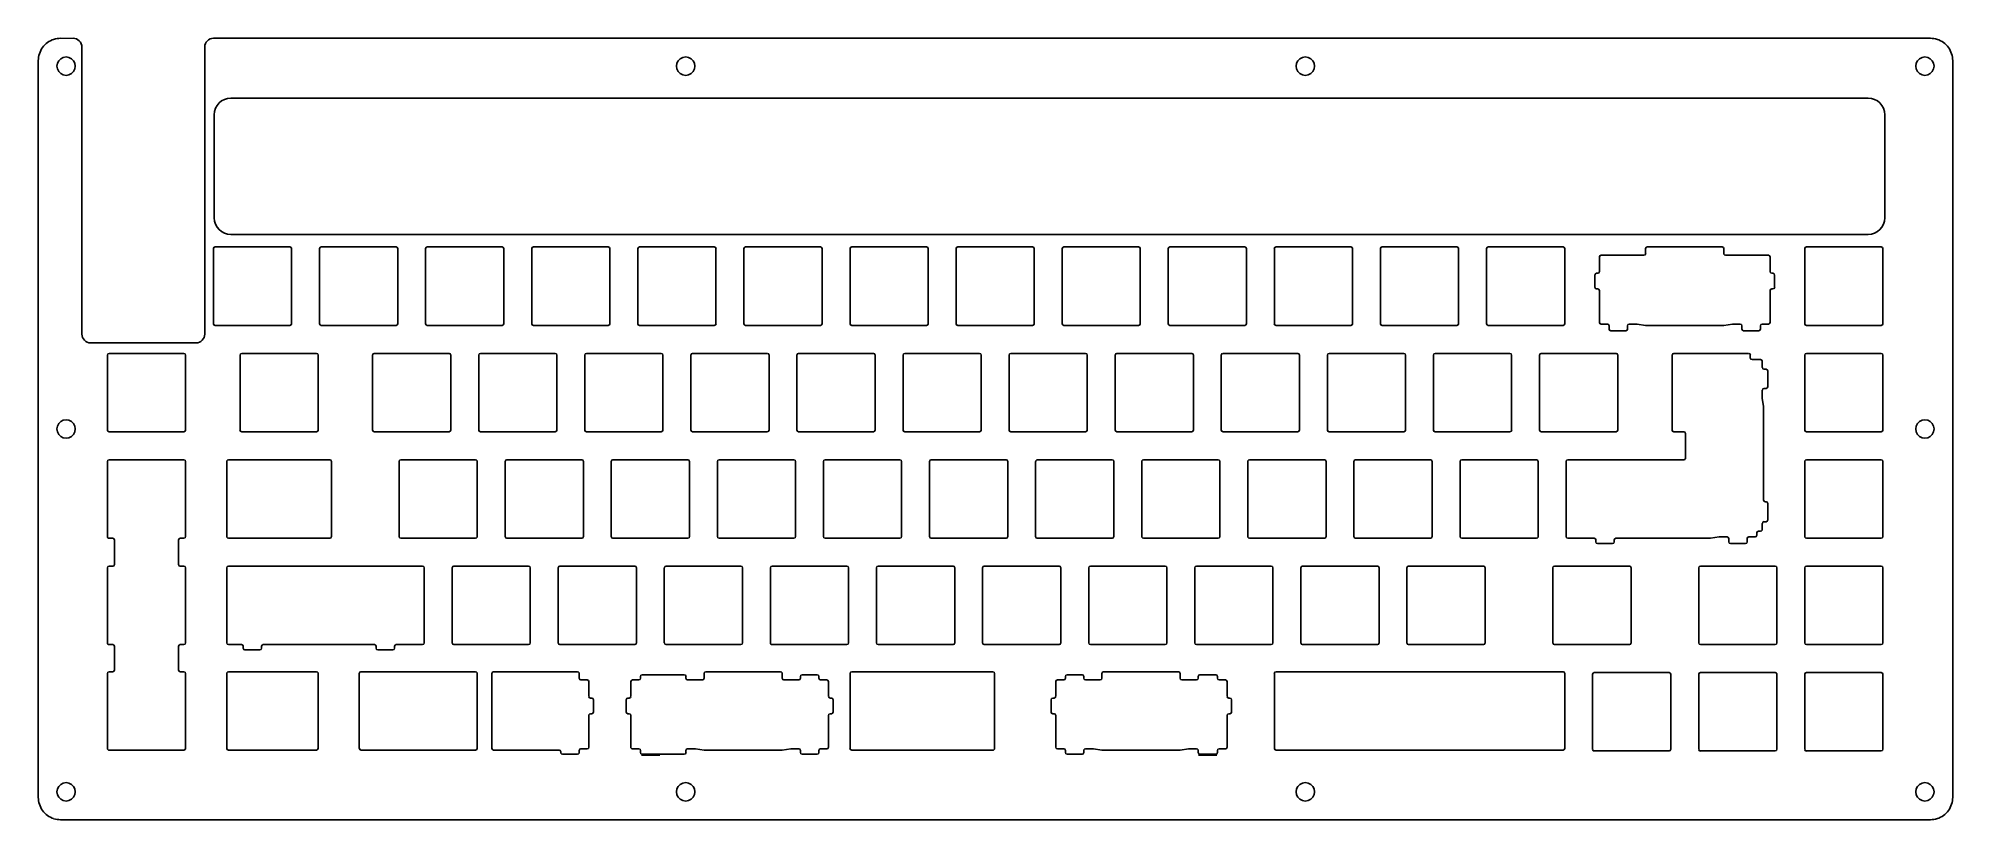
# Model space of a CAD drawing. Header units: millimetres. Extents: x -47 to 296, y -96 to 44.
import ezdxf

# ---------------------------------------------------------------- set-up
doc = ezdxf.new("R2010")
doc.units = ezdxf.units.MM
doc.layers.get('0').update_dxf_attribs({"linetype": 'CONTINUOUS'})

msp = doc.modelspace()

# ---------------------------------------------------------------- linework, layer by layer
for p, q in [((-47.23, 40.97, 5.79), (-47.14, 41.28, 5.79)), ((-47.14, 41.28, 5.79), (-47.03, 41.57, 5.79)), ((-47.03, 41.57, 5.79), (-46.9, 41.86, 5.79)), ((-46.9, 41.86, 5.79), (-46.75, 42.13, 5.79)), ((-46.75, 42.13, 5.79), (-46.57, 42.39, 5.79)), ((-46.58, 42.39, 5.79), (-46.38, 42.64, 5.79)), ((-46.38, 42.64, 5.79), (-46.17, 42.87, 5.79)), ((-46.17, 42.87, 5.79), (-45.94, 43.09, 5.79)), ((-45.94, 43.09, 5.79), (-45.69, 43.28, 5.79)), ((-45.69, 43.28, 5.79), (-45.43, 43.46, 5.79)), ((-45.43, 43.45, 5.79), (-45.15, 43.61, 5.79)), ((-45.15, 43.61, 5.79), (-44.87, 43.74, 5.79)), ((-44.87, 43.74, 5.79), (-44.58, 43.85, 5.79)), ((-44.58, 43.85, 5.79), (-44.27, 43.93, 5.79)), ((-44.27, 43.93, 5.79), (-43.96, 43.99, 5.79)), ((-43.96, 43.99, 5.79), (-43.65, 44.03, 5.79)), ((-41.1, 44.04, 5.79), (-43.65, 44.03, 5.79)), ((-43.65, 44.03, 5.79), (-43.34, 44.04, 5.79)), ((-39.51, -9.06, 5.79), (-39.51, 42.45, 5.79)), ((-17.43, 42.46, 5.79), (-17.43, -9.06, 5.79)), ((-15.85, 44.04, 5.79), (292.5, 44.04, 5.79)), ((292.5, 44.04, 5.79), (292.81, 44.03, 5.79)), ((292.81, 44.03, 5.79), (293.12, 43.99, 5.79)), ((293.12, 43.99, 5.79), (293.43, 43.93, 5.79)), ((293.43, 43.93, 5.79), (293.74, 43.85, 5.79)), ((293.74, 43.85, 5.79), (294.03, 43.74, 5.79)), ((294.03, 43.74, 5.79), (294.31, 43.61, 5.79)), ((294.31, 43.61, 5.79), (294.59, 43.45, 5.79)), ((294.59, 43.45, 5.79), (294.85, 43.27, 5.79)), ((294.85, 43.28, 5.79), (295.1, 43.09, 5.79)), ((295.1, 43.09, 5.79), (295.33, 42.87, 5.79)), ((295.33, 42.87, 5.79), (295.54, 42.64, 5.79)), ((295.54, 42.64, 5.79), (295.74, 42.39, 5.79)), ((295.74, 42.39, 5.79), (295.91, 42.13, 5.79)), ((295.91, 42.13, 5.79), (296.06, 41.86, 5.79)), ((296.06, 41.86, 5.79), (296.19, 41.57, 5.79)), ((296.19, 41.57, 5.79), (296.3, 41.28, 5.79)), ((296.3, 41.28, 5.79), (296.39, 40.97, 5.79)), ((-47.34, 40.04, 5.79), (-47.33, 40.35, 5.79)), ((-47.34, -92.26, 5.79), (-47.34, 40.04, 5.79)), ((-47.33, 40.35, 5.79), (-47.29, 40.67, 5.79)), ((-47.29, 40.67, 5.79), (-47.23, 40.97, 5.79)), ((-43.91, 39.55, 5.79), (-43.99, 39.04, 5.79)), ((-43.99, 39.04, 5.79), (-43.91, 38.54, 5.79)), ((-43.67, 40.01, 5.79), (-43.91, 39.55, 5.79)), ((-43.91, 38.53, 5.79), (-43.67, 38.07, 5.79)), ((-43.31, 40.38, 5.79), (-43.67, 40.02, 5.79)), ((-43.67, 38.07, 5.79), (-43.31, 37.7, 5.79)), ((-42.85, 40.61, 5.79), (-43.31, 40.38, 5.79)), ((-42.34, 40.69, 5.79), (-42.85, 40.61, 5.79)), ((-41.83, 40.61, 5.79), (-42.34, 40.69, 5.79)), ((-41.37, 40.38, 5.79), (-41.83, 40.61, 5.79)), ((-41.37, 37.7, 5.79), (-41.01, 38.07, 5.79)), ((-41, 40.01, 5.79), (-41.36, 40.37, 5.79)), ((-40.77, 39.55, 5.79), (-41, 40.01, 5.79)), ((-41, 38.07, 5.79), (-40.77, 38.53, 5.79)), ((-40.69, 39.04, 5.79), (-40.77, 39.55, 5.79)), ((-40.77, 38.53, 5.79), (-40.69, 39.04, 5.79)), ((67.37, 39.55, 5.79), (67.29, 39.04, 5.79)), ((67.29, 39.04, 5.79), (67.37, 38.54, 5.79)), ((67.6, 40.01, 5.79), (67.37, 39.55, 5.79)), ((67.37, 38.53, 5.79), (67.6, 38.07, 5.79)), ((67.6, 38.07, 5.79), (67.96, 37.7, 5.79)), ((67.97, 40.38, 5.79), (67.61, 40.02, 5.79)), ((68.43, 40.61, 5.79), (67.97, 40.38, 5.79)), ((68.94, 40.69, 5.79), (68.43, 40.61, 5.79)), ((69.45, 40.61, 5.79), (68.94, 40.69, 5.79)), ((69.91, 40.38, 5.79), (69.45, 40.61, 5.79)), ((69.91, 37.7, 5.79), (70.27, 38.07, 5.79)), ((70.28, 40.01, 5.79), (69.92, 40.37, 5.79)), ((70.51, 39.55, 5.79), (70.28, 40.01, 5.79)), ((70.28, 38.07, 5.79), (70.51, 38.53, 5.79)), ((70.59, 39.04, 5.79), (70.51, 39.55, 5.79)), ((70.51, 38.53, 5.79), (70.59, 39.04, 5.79)), ((178.65, 39.55, 5.79), (178.57, 39.04, 5.79)), ((178.57, 39.04, 5.79), (178.65, 38.54, 5.79)), ((178.88, 40.01, 5.79), (178.65, 39.55, 5.79)), ((178.65, 38.53, 5.79), (178.88, 38.07, 5.79)), ((178.88, 38.07, 5.79), (179.24, 37.7, 5.79)), ((179.25, 40.38, 5.79), (178.89, 40.02, 5.79)), ((179.71, 40.61, 5.79), (179.25, 40.38, 5.79)), ((180.22, 40.69, 5.79), (179.71, 40.61, 5.79)), ((180.73, 40.61, 5.79), (180.22, 40.69, 5.79)), ((181.19, 40.38, 5.79), (180.73, 40.61, 5.79)), ((181.19, 37.7, 5.79), (181.55, 38.07, 5.79)), ((181.55, 40.01, 5.79), (181.2, 40.37, 5.79)), ((181.79, 39.55, 5.79), (181.55, 40.01, 5.79)), ((181.55, 38.07, 5.79), (181.79, 38.53, 5.79)), ((181.87, 39.04, 5.79), (181.79, 39.55, 5.79)), ((181.79, 38.53, 5.79), (181.87, 39.04, 5.79)), ((289.93, 39.55, 5.79), (289.85, 39.04, 5.79)), ((289.85, 39.04, 5.79), (289.93, 38.54, 5.79)), ((290.16, 40.01, 5.79), (289.93, 39.55, 5.79)), ((289.93, 38.53, 5.79), (290.16, 38.07, 5.79)), ((290.16, 38.07, 5.79), (290.52, 37.7, 5.79)), ((290.53, 40.38, 5.79), (290.17, 40.02, 5.79)), ((290.99, 40.61, 5.79), (290.53, 40.38, 5.79)), ((291.5, 40.69, 5.79), (290.99, 40.61, 5.79)), ((292.01, 40.61, 5.79), (291.5, 40.69, 5.79)), ((292.47, 40.38, 5.79), (292.01, 40.61, 5.79)), ((292.83, 40.01, 5.79), (292.47, 40.37, 5.79)), ((292.47, 37.7, 5.79), (292.83, 38.07, 5.79)), ((293.07, 39.55, 5.79), (292.83, 40.01, 5.79)), ((292.83, 38.07, 5.79), (293.07, 38.53, 5.79)), ((293.15, 39.04, 5.79), (293.07, 39.55, 5.79)), ((293.07, 38.53, 5.79), (293.15, 39.04, 5.79)), ((296.39, 40.97, 5.79), (296.45, 40.67, 5.79)), ((296.45, 40.67, 5.79), (296.49, 40.35, 5.79)), ((296.49, 40.35, 5.79), (296.5, 40.04, 5.79)), ((296.5, 40.04, 5.79), (296.5, -92.26, 5.79)), ((-43.31, 37.7, 5.79), (-42.85, 37.47, 5.79)), ((-42.85, 37.47, 5.79), (-42.34, 37.39, 5.79)), ((-42.34, 37.39, 5.79), (-41.83, 37.47, 5.79)), ((-41.83, 37.47, 5.79), (-41.37, 37.7, 5.79)), ((67.97, 37.7, 5.79), (68.43, 37.47, 5.79)), ((68.43, 37.47, 5.79), (68.94, 37.39, 5.79)), ((68.94, 37.39, 5.79), (69.45, 37.47, 5.79)), ((69.45, 37.47, 5.79), (69.91, 37.7, 5.79)), ((179.25, 37.7, 5.79), (179.71, 37.47, 5.79)), ((179.71, 37.47, 5.79), (180.22, 37.39, 5.79)), ((180.22, 37.39, 5.79), (180.73, 37.47, 5.79)), ((180.73, 37.47, 5.79), (181.19, 37.7, 5.79)), ((290.53, 37.7, 5.79), (290.99, 37.47, 5.79)), ((290.99, 37.47, 5.79), (291.5, 37.39, 5.79)), ((291.5, 37.39, 5.79), (292.01, 37.47, 5.79)), ((292.01, 37.47, 5.79), (292.47, 37.7, 5.79)), ((-12.75, 33.31, 5.79), (-12.75, 33.31, 5.79)), ((-12.75, 33.31, 5.79), (281.3, 33.31, 5.79)), ((281.3, 33.31, 5.79), (281.3, 33.31, 5.79)), ((-15.75, 11.82, 5.79), (-15.75, 30.32, 5.79)), ((284.3, 30.32, 5.79), (284.3, 11.82, 5.79)), ((281.3, 8.82, 5.79), (-12.75, 8.82, 5.79)), ((-15.88, 6.27, 5.79), (-15.88, -7.2, 5.79)), ((-2.14, 6.57, 5.79), (-15.58, 6.57, 5.79)), ((-1.84, -7.2, 5.79), (-1.84, 6.27, 5.79)), ((3.18, 6.27, 5.79), (3.18, -7.2, 5.79)), ((16.92, 6.57, 5.79), (3.48, 6.57, 5.79)), ((17.22, -7.2, 5.79), (17.22, 6.27, 5.79)), ((22.23, 6.27, 5.79), (22.23, -7.2, 5.79)), ((35.97, 6.57, 5.79), (22.53, 6.57, 5.79)), ((36.27, -7.2, 5.79), (36.27, 6.27, 5.79)), ((41.29, 6.27, 5.79), (41.29, -7.2, 5.79)), ((55.02, 6.57, 5.79), (41.59, 6.57, 5.79)), ((55.33, -7.2, 5.79), (55.33, 6.27, 5.79)), ((60.34, 6.27, 5.79), (60.34, -7.2, 5.79)), ((74.08, 6.57, 5.79), (60.64, 6.57, 5.79)), ((74.38, -7.2, 5.79), (74.38, 6.27, 5.79)), ((79.39, 6.27, 5.79), (79.39, -7.2, 5.79)), ((93.13, 6.57, 5.79), (79.69, 6.57, 5.79)), ((93.43, -7.2, 5.79), (93.43, 6.27, 5.79)), ((98.45, 6.27, 5.79), (98.45, -7.2, 5.79)), ((112.18, 6.57, 5.79), (98.75, 6.57, 5.79)), ((112.48, -7.2, 5.79), (112.48, 6.27, 5.79)), ((117.5, 6.27, 5.79), (117.5, -7.2, 5.79)), ((131.24, 6.57, 5.79), (117.8, 6.57, 5.79)), ((131.54, -7.2, 5.79), (131.54, 6.27, 5.79)), ((136.55, 6.27, 5.79), (136.55, -7.2, 5.79)), ((150.29, 6.57, 5.79), (136.85, 6.57, 5.79)), ((150.59, -7.2, 5.79), (150.59, 6.27, 5.79)), ((155.61, 6.27, 5.79), (155.61, -7.2, 5.79)), ((169.35, 6.57, 5.79), (155.91, 6.57, 5.79)), ((169.65, -7.2, 5.79), (169.65, 6.27, 5.79)), ((174.66, 6.27, 5.79), (174.66, -7.2, 5.79)), ((188.4, 6.57, 5.79), (174.96, 6.57, 5.79)), ((188.7, -7.2, 5.79), (188.7, 6.27, 5.79)), ((193.71, 6.27, 5.79), (193.71, -7.2, 5.79)), ((207.46, 6.57, 5.79), (194.02, 6.57, 5.79)), ((207.76, -7.2, 5.79), (207.76, 6.27, 5.79)), ((212.77, 6.27, 5.79), (212.77, -7.2, 5.79)), ((226.51, 6.57, 5.79), (213.07, 6.57, 5.79)), ((226.81, -7.2, 5.79), (226.81, 6.27, 5.79)), ((233.05, 4.79, 5.79), (233.05, 2.15, 5.79)), ((241.05, 5.1, 5.79), (233.35, 5.1, 5.79)), ((241.35, 6.27, 5.79), (241.35, 5.4, 5.79)), ((255.09, 6.57, 5.79), (241.65, 6.57, 5.79)), ((255.39, 5.4, 5.79), (255.39, 6.27, 5.79)), ((263.39, 5.1, 5.79), (255.69, 5.1, 5.79)), ((263.69, 2.15, 5.79), (263.69, 4.79, 5.79)), ((269.93, 6.27, 5.79), (269.93, -7.2, 5.79)), ((283.67, 6.57, 5.79), (270.23, 6.57, 5.79)), ((283.97, -7.2, 5.79), (283.97, 6.27, 5.79)), ((232.22, 1.55, 5.79), (232.22, -0.67, 5.79)), ((232.75, 1.85, 5.79), (232.53, 1.85, 5.79)), ((264.22, 1.85, 5.79), (263.99, 1.85, 5.79)), ((264.52, -0.67, 5.79), (264.52, 1.55, 5.79)), ((232.53, -0.97, 5.79), (232.75, -0.97, 5.79)), ((233.05, -1.27, 5.79), (233.05, -6.97, 5.79)), ((263.69, -6.97, 5.79), (263.69, -1.27, 5.79)), ((263.99, -0.97, 5.79), (264.22, -0.97, 5.79)), ((-15.58, -7.5, 5.79), (-2.14, -7.5, 5.79)), ((3.48, -7.5, 5.79), (16.92, -7.5, 5.79)), ((22.53, -7.5, 5.79), (35.97, -7.5, 5.79)), ((41.59, -7.5, 5.79), (55.02, -7.5, 5.79)), ((60.64, -7.5, 5.79), (74.08, -7.5, 5.79)), ((79.69, -7.5, 5.79), (93.13, -7.5, 5.79)), ((98.75, -7.5, 5.79), (112.18, -7.5, 5.79)), ((117.8, -7.5, 5.79), (131.24, -7.5, 5.79)), ((136.85, -7.5, 5.79), (150.29, -7.5, 5.79)), ((155.91, -7.5, 5.79), (169.35, -7.5, 5.79)), ((174.96, -7.5, 5.79), (188.4, -7.5, 5.79)), ((194.02, -7.5, 5.79), (207.46, -7.5, 5.79)), ((213.07, -7.5, 5.79), (226.51, -7.5, 5.79)), ((233.35, -7.27, 5.79), (234.48, -7.27, 5.79)), ((234.78, -7.57, 5.79), (234.78, -8.18, 5.79)), ((235.08, -8.48, 5.79), (237.79, -8.48, 5.79)), ((238.09, -8.18, 5.79), (238.09, -7.57, 5.79)), ((238.39, -7.27, 5.79), (239.82, -7.27, 5.79)), ((239.82, -7.27, 5.79), (241.35, -7.5, 5.79)), ((241.35, -7.5, 5.79), (255.39, -7.5, 5.79)), ((255.39, -7.5, 5.79), (256.92, -7.27, 5.79)), ((256.92, -7.27, 5.79), (258.35, -7.27, 5.79)), ((258.65, -7.57, 5.79), (258.65, -8.18, 5.79)), ((258.95, -8.48, 5.79), (261.66, -8.48, 5.79)), ((261.96, -8.18, 5.79), (261.96, -7.57, 5.79)), ((262.26, -7.27, 5.79), (263.39, -7.27, 5.79)), ((270.23, -7.5, 5.79), (283.67, -7.5, 5.79)), ((-19.02, -10.64, 5.79), (-37.92, -10.64, 5.79)), ((-34.93, -12.83, 5.79), (-34.93, -26.31, 5.79)), ((-21.19, -12.53, 5.79), (-34.63, -12.53, 5.79)), ((-20.89, -26.31, 5.79), (-20.89, -12.83, 5.79)), ((-11.11, -12.83, 5.79), (-11.11, -26.31, 5.79)), ((2.63, -12.53, 5.79), (-10.81, -12.53, 5.79)), ((2.93, -26.31, 5.79), (2.93, -12.83, 5.79)), ((12.7, -12.83, 5.79), (12.7, -26.31, 5.79)), ((26.44, -12.53, 5.79), (13, -12.53, 5.79)), ((26.74, -26.31, 5.79), (26.74, -12.83, 5.79)), ((31.76, -12.83, 5.79), (31.76, -26.31, 5.79)), ((45.5, -12.53, 5.79), (32.06, -12.53, 5.79)), ((45.8, -26.31, 5.79), (45.8, -12.83, 5.79)), ((50.81, -12.83, 5.79), (50.81, -26.31, 5.79)), ((64.55, -12.53, 5.79), (51.11, -12.53, 5.79)), ((64.85, -26.31, 5.79), (64.85, -12.83, 5.79)), ((69.86, -12.83, 5.79), (69.86, -26.31, 5.79)), ((83.6, -12.53, 5.79), (70.17, -12.53, 5.79)), ((83.9, -26.31, 5.79), (83.9, -12.83, 5.79)), ((88.92, -12.83, 5.79), (88.92, -26.31, 5.79)), ((102.66, -12.53, 5.79), (89.22, -12.53, 5.79)), ((102.96, -26.31, 5.79), (102.96, -12.83, 5.79)), ((107.97, -12.83, 5.79), (107.97, -26.31, 5.79)), ((121.71, -12.53, 5.79), (108.27, -12.53, 5.79)), ((122.01, -26.31, 5.79), (122.01, -12.83, 5.79)), ((127.03, -12.83, 5.79), (127.03, -26.31, 5.79)), ((140.77, -12.53, 5.79), (127.33, -12.53, 5.79)), ((141.07, -26.31, 5.79), (141.07, -12.83, 5.79)), ((146.08, -12.83, 5.79), (146.08, -26.31, 5.79)), ((159.82, -12.53, 5.79), (146.38, -12.53, 5.79)), ((160.12, -26.31, 5.79), (160.12, -12.83, 5.79)), ((165.13, -12.83, 5.79), (165.13, -26.31, 5.79)), ((178.87, -12.53, 5.79), (165.44, -12.53, 5.79)), ((179.17, -26.31, 5.79), (179.17, -12.83, 5.79)), ((184.19, -12.83, 5.79), (184.19, -26.31, 5.79)), ((197.93, -12.53, 5.79), (184.49, -12.53, 5.79)), ((198.23, -26.31, 5.79), (198.23, -12.83, 5.79)), ((203.24, -12.83, 5.79), (203.24, -26.31, 5.79)), ((216.98, -12.53, 5.79), (203.54, -12.53, 5.79)), ((217.28, -26.31, 5.79), (217.28, -12.83, 5.79)), ((222.3, -12.83, 5.79), (222.3, -26.31, 5.79)), ((236.04, -12.53, 5.79), (222.6, -12.53, 5.79)), ((236.34, -26.31, 5.79), (236.34, -12.83, 5.79)), ((246.11, -12.83, 5.79), (246.11, -26.31, 5.79)), ((259.85, -12.53, 5.79), (246.41, -12.53, 5.79)), ((260.15, -13.34, 5.79), (260.15, -12.83, 5.79)), ((262, -13.64, 5.79), (260.45, -13.64, 5.79)), ((269.93, -12.83, 5.79), (269.93, -26.31, 5.79)), ((283.67, -12.53, 5.79), (270.23, -12.53, 5.79)), ((283.97, -26.31, 5.79), (283.97, -12.83, 5.79)), ((262.3, -15.07, 5.79), (262.3, -13.94, 5.79)), ((262.99, -15.37, 5.79), (262.6, -15.37, 5.79)), ((263.29, -18.51, 5.79), (263.29, -15.67, 5.79)), ((262.3, -20.55, 5.79), (262.3, -19.12, 5.79)), ((262.53, -22.08, 5.79), (262.3, -20.55, 5.79)), ((262.6, -18.82, 5.79), (262.99, -18.82, 5.79)), ((262.53, -38.88, 5.79), (262.53, -22.08, 5.79)), ((-43.91, -25.6, 5.79), (-43.99, -26.11, 5.79)), ((-43.99, -26.11, 5.79), (-43.91, -26.62, 5.79)), ((-43.67, -25.14, 5.79), (-43.91, -25.6, 5.79)), ((-43.91, -26.62, 5.79), (-43.67, -27.08, 5.79)), ((-43.31, -24.78, 5.79), (-43.67, -25.13, 5.79)), ((-43.67, -27.08, 5.79), (-43.31, -27.44, 5.79)), ((-42.85, -24.54, 5.79), (-43.31, -24.78, 5.79)), ((-43.31, -27.45, 5.79), (-42.85, -27.68, 5.79)), ((-42.34, -24.46, 5.79), (-42.85, -24.54, 5.79)), ((-41.83, -24.54, 5.79), (-42.34, -24.46, 5.79)), ((-41.37, -24.78, 5.79), (-41.83, -24.54, 5.79)), ((-41.83, -27.68, 5.79), (-41.37, -27.45, 5.79)), ((-41.37, -27.45, 5.79), (-41.01, -27.09, 5.79)), ((-41, -25.14, 5.79), (-41.36, -24.78, 5.79)), ((-40.77, -25.6, 5.79), (-41, -25.14, 5.79)), ((-41, -27.08, 5.79), (-40.77, -26.62, 5.79)), ((-40.69, -26.11, 5.79), (-40.77, -25.6, 5.79)), ((-40.77, -26.62, 5.79), (-40.69, -26.11, 5.79)), ((-34.63, -26.61, 5.79), (-21.19, -26.61, 5.79)), ((-10.81, -26.61, 5.79), (2.63, -26.61, 5.79)), ((13, -26.61, 5.79), (26.44, -26.61, 5.79)), ((32.06, -26.61, 5.79), (45.5, -26.61, 5.79)), ((51.11, -26.61, 5.79), (64.55, -26.61, 5.79)), ((70.17, -26.61, 5.79), (83.6, -26.61, 5.79)), ((89.22, -26.61, 5.79), (102.66, -26.61, 5.79)), ((108.27, -26.61, 5.79), (121.71, -26.61, 5.79)), ((127.33, -26.61, 5.79), (140.77, -26.61, 5.79)), ((146.38, -26.61, 5.79), (159.82, -26.61, 5.79)), ((165.44, -26.61, 5.79), (178.87, -26.61, 5.79)), ((184.49, -26.61, 5.79), (197.93, -26.61, 5.79)), ((203.54, -26.61, 5.79), (216.98, -26.61, 5.79)), ((222.6, -26.61, 5.79), (236.04, -26.61, 5.79)), ((246.41, -26.61, 5.79), (248.19, -26.61, 5.79)), ((248.49, -26.91, 5.79), (248.49, -31.33, 5.79)), ((270.23, -26.61, 5.79), (283.67, -26.61, 5.79)), ((289.93, -25.6, 5.79), (289.85, -26.11, 5.79)), ((289.85, -26.11, 5.79), (289.93, -26.62, 5.79)), ((290.16, -25.14, 5.79), (289.93, -25.6, 5.79)), ((289.93, -26.62, 5.79), (290.16, -27.08, 5.79)), ((290.16, -27.08, 5.79), (290.52, -27.44, 5.79)), ((290.53, -24.78, 5.79), (290.17, -25.13, 5.79)), ((290.99, -24.54, 5.79), (290.53, -24.78, 5.79)), ((290.53, -27.45, 5.79), (290.99, -27.68, 5.79)), ((291.5, -24.46, 5.79), (290.99, -24.54, 5.79)), ((292.01, -24.54, 5.79), (291.5, -24.46, 5.79)), ((292.47, -24.78, 5.79), (292.01, -24.54, 5.79)), ((292.01, -27.68, 5.79), (292.47, -27.45, 5.79)), ((292.83, -25.14, 5.79), (292.47, -24.78, 5.79)), ((292.47, -27.45, 5.79), (292.83, -27.09, 5.79)), ((293.07, -25.6, 5.79), (292.83, -25.14, 5.79)), ((292.83, -27.08, 5.79), (293.07, -26.62, 5.79)), ((293.15, -26.11, 5.79), (293.07, -25.6, 5.79)), ((293.07, -26.62, 5.79), (293.15, -26.11, 5.79)), ((-42.85, -27.68, 5.79), (-42.34, -27.76, 5.79)), ((-42.34, -27.75, 5.79), (-41.83, -27.67, 5.79)), ((290.99, -27.68, 5.79), (291.5, -27.76, 5.79)), ((291.5, -27.75, 5.79), (292.01, -27.67, 5.79)), ((-34.93, -31.94, 5.79), (-34.93, -45.41, 5.79)), ((-21.19, -31.64, 5.79), (-34.63, -31.64, 5.79)), ((-20.89, -45.41, 5.79), (-20.89, -31.94, 5.79)), ((-13.49, -31.94, 5.79), (-13.49, -45.41, 5.79)), ((5.01, -31.64, 5.79), (-13.19, -31.64, 5.79)), ((5.31, -45.41, 5.79), (5.31, -31.94, 5.79)), ((17.47, -31.94, 5.79), (17.47, -45.41, 5.79)), ((31.21, -31.64, 5.79), (17.77, -31.64, 5.79)), ((31.51, -45.41, 5.79), (31.51, -31.94, 5.79)), ((36.52, -31.94, 5.79), (36.52, -45.41, 5.79)), ((50.26, -31.64, 5.79), (36.82, -31.64, 5.79)), ((50.56, -45.41, 5.79), (50.56, -31.94, 5.79)), ((55.57, -31.94, 5.79), (55.57, -45.41, 5.79)), ((69.32, -31.64, 5.79), (55.88, -31.64, 5.79)), ((69.62, -45.41, 5.79), (69.62, -31.94, 5.79)), ((74.63, -31.94, 5.79), (74.63, -45.41, 5.79)), ((88.37, -31.64, 5.79), (74.93, -31.64, 5.79)), ((88.67, -45.41, 5.79), (88.67, -31.94, 5.79)), ((93.68, -31.94, 5.79), (93.68, -45.41, 5.79)), ((107.42, -31.64, 5.79), (93.98, -31.64, 5.79)), ((107.72, -45.41, 5.79), (107.72, -31.94, 5.79)), ((112.74, -31.94, 5.79), (112.74, -45.41, 5.79)), ((126.47, -31.64, 5.79), (113.04, -31.64, 5.79)), ((126.78, -45.41, 5.79), (126.78, -31.94, 5.79)), ((131.79, -31.94, 5.79), (131.79, -45.41, 5.79)), ((145.53, -31.64, 5.79), (132.09, -31.64, 5.79)), ((145.83, -45.41, 5.79), (145.83, -31.94, 5.79)), ((150.84, -31.94, 5.79), (150.84, -45.41, 5.79)), ((164.58, -31.64, 5.79), (151.14, -31.64, 5.79)), ((164.88, -45.41, 5.79), (164.88, -31.94, 5.79)), ((169.9, -31.94, 5.79), (169.9, -45.41, 5.79)), ((183.64, -31.64, 5.79), (170.2, -31.64, 5.79)), ((183.94, -45.41, 5.79), (183.94, -31.94, 5.79)), ((188.95, -31.94, 5.79), (188.95, -45.41, 5.79)), ((202.69, -31.64, 5.79), (189.25, -31.64, 5.79)), ((202.99, -45.41, 5.79), (202.99, -31.94, 5.79)), ((208.01, -31.94, 5.79), (208.01, -45.41, 5.79)), ((221.74, -31.64, 5.79), (208.31, -31.64, 5.79)), ((222.05, -45.41, 5.79), (222.05, -31.94, 5.79)), ((227.06, -31.94, 5.79), (227.06, -45.41, 5.79)), ((248.19, -31.64, 5.79), (227.36, -31.64, 5.79)), ((269.93, -31.94, 5.79), (269.93, -45.41, 5.79)), ((283.67, -31.64, 5.79), (270.23, -31.64, 5.79)), ((283.97, -45.41, 5.79), (283.97, -31.94, 5.79)), ((262.99, -39.18, 5.79), (262.83, -39.18, 5.79)), ((263.29, -42.45, 5.79), (263.29, -39.48, 5.79)), ((261.61, -44.48, 5.79), (262, -44.48, 5.79)), ((262.3, -44.18, 5.79), (262.3, -43.05, 5.79)), ((262.6, -42.75, 5.79), (262.99, -42.75, 5.79)), ((-34.63, -45.71, 5.79), (-33.98, -45.71, 5.79)), ((-33.68, -46.01, 5.79), (-33.68, -50.44, 5.79)), ((-22.14, -50.44, 5.79), (-22.14, -46.01, 5.79)), ((-21.84, -45.71, 5.79), (-21.19, -45.71, 5.79)), ((-13.19, -45.71, 5.79), (5.01, -45.71, 5.79)), ((17.77, -45.71, 5.79), (31.21, -45.71, 5.79)), ((36.82, -45.71, 5.79), (50.26, -45.71, 5.79)), ((55.88, -45.71, 5.79), (69.32, -45.71, 5.79)), ((74.93, -45.71, 5.79), (88.37, -45.71, 5.79)), ((93.98, -45.71, 5.79), (107.42, -45.71, 5.79)), ((113.04, -45.71, 5.79), (126.47, -45.71, 5.79)), ((132.09, -45.71, 5.79), (145.53, -45.71, 5.79)), ((151.14, -45.71, 5.79), (164.58, -45.71, 5.79)), ((170.2, -45.71, 5.79), (183.64, -45.71, 5.79)), ((189.25, -45.71, 5.79), (202.69, -45.71, 5.79)), ((208.31, -45.71, 5.79), (221.74, -45.71, 5.79)), ((227.36, -45.71, 5.79), (232.1, -45.71, 5.79)), ((232.4, -46.01, 5.79), (232.4, -46.39, 5.79)), ((232.7, -46.69, 5.79), (235.41, -46.69, 5.79)), ((235.71, -46.39, 5.79), (235.71, -46.01, 5.79)), ((236.01, -45.71, 5.79), (253.01, -45.71, 5.79)), ((253.01, -45.71, 5.79), (254.54, -45.48, 5.79)), ((254.54, -45.48, 5.79), (255.97, -45.48, 5.79)), ((256.27, -45.78, 5.79), (256.27, -46.39, 5.79)), ((256.57, -46.69, 5.79), (259.28, -46.69, 5.79)), ((259.58, -46.39, 5.79), (259.58, -45.78, 5.79)), ((259.88, -45.48, 5.79), (261, -45.48, 5.79)), ((261.31, -45.18, 5.79), (261.31, -44.78, 5.79)), ((270.23, -45.71, 5.79), (283.67, -45.71, 5.79)), ((-34.93, -51.04, 5.79), (-34.93, -64.52, 5.79)), ((-33.98, -50.74, 5.79), (-34.63, -50.74, 5.79)), ((-21.19, -50.74, 5.79), (-21.84, -50.74, 5.79)), ((-20.89, -64.52, 5.79), (-20.89, -51.04, 5.79)), ((-13.49, -51.04, 5.79), (-13.49, -64.52, 5.79)), ((21.68, -50.74, 5.79), (-13.19, -50.74, 5.79)), ((21.98, -64.52, 5.79), (21.98, -51.04, 5.79)), ((26.99, -51.04, 5.79), (26.99, -64.52, 5.79)), ((40.73, -50.74, 5.79), (27.3, -50.74, 5.79)), ((41.03, -64.52, 5.79), (41.03, -51.04, 5.79)), ((46.05, -51.04, 5.79), (46.05, -64.52, 5.79)), ((59.79, -50.74, 5.79), (46.35, -50.74, 5.79)), ((60.09, -64.52, 5.79), (60.09, -51.04, 5.79)), ((65.1, -51.04, 5.79), (65.1, -64.52, 5.79)), ((78.84, -50.74, 5.79), (65.4, -50.74, 5.79)), ((79.14, -64.52, 5.79), (79.14, -51.04, 5.79)), ((84.16, -51.04, 5.79), (84.16, -64.52, 5.79)), ((97.89, -50.74, 5.79), (84.46, -50.74, 5.79)), ((98.2, -64.52, 5.79), (98.2, -51.04, 5.79)), ((103.21, -51.04, 5.79), (103.21, -64.52, 5.79)), ((116.95, -50.74, 5.79), (103.51, -50.74, 5.79)), ((117.25, -64.52, 5.79), (117.25, -51.04, 5.79)), ((122.26, -51.04, 5.79), (122.26, -64.52, 5.79)), ((136, -50.74, 5.79), (122.56, -50.74, 5.79)), ((136.3, -64.52, 5.79), (136.3, -51.04, 5.79)), ((141.32, -51.04, 5.79), (141.32, -64.52, 5.79)), ((155.06, -50.74, 5.79), (141.62, -50.74, 5.79)), ((155.36, -64.52, 5.79), (155.36, -51.04, 5.79)), ((160.37, -51.04, 5.79), (160.37, -64.52, 5.79)), ((174.11, -50.74, 5.79), (160.67, -50.74, 5.79)), ((174.41, -64.52, 5.79), (174.41, -51.04, 5.79)), ((179.43, -51.04, 5.79), (179.43, -64.52, 5.79)), ((193.16, -50.74, 5.79), (179.73, -50.74, 5.79)), ((193.46, -64.52, 5.79), (193.46, -51.04, 5.79)), ((198.48, -51.04, 5.79), (198.48, -64.52, 5.79)), ((212.22, -50.74, 5.79), (198.78, -50.74, 5.79)), ((212.52, -64.52, 5.79), (212.52, -51.04, 5.79)), ((224.68, -51.04, 5.79), (224.68, -64.52, 5.79)), ((238.42, -50.74, 5.79), (224.98, -50.74, 5.79)), ((238.72, -64.52, 5.79), (238.72, -51.04, 5.79)), ((250.88, -51.04, 5.79), (250.88, -64.52, 5.79)), ((264.62, -50.74, 5.79), (251.18, -50.74, 5.79)), ((264.92, -64.52, 5.79), (264.92, -51.04, 5.79)), ((269.93, -51.04, 5.79), (269.93, -64.52, 5.79)), ((283.67, -50.74, 5.79), (270.23, -50.74, 5.79)), ((283.97, -64.52, 5.79), (283.97, -51.04, 5.79)), ((-34.63, -64.82, 5.79), (-33.98, -64.82, 5.79)), ((-33.68, -65.12, 5.79), (-33.68, -69.39, 5.79)), ((-22.14, -69.39, 5.79), (-22.14, -65.12, 5.79)), ((-21.84, -64.82, 5.79), (-21.19, -64.82, 5.79)), ((-13.19, -64.82, 5.79), (-10.84, -64.82, 5.79)), ((-10.54, -65.12, 5.79), (-10.54, -65.49, 5.79)), ((-7.23, -65.49, 5.79), (-7.23, -65.12, 5.79)), ((-6.93, -64.82, 5.79), (13.03, -64.82, 5.79)), ((13.33, -65.12, 5.79), (13.33, -65.49, 5.79)), ((16.64, -65.49, 5.79), (16.64, -65.12, 5.79)), ((16.94, -64.82, 5.79), (21.68, -64.82, 5.79)), ((27.3, -64.82, 5.79), (40.73, -64.82, 5.79)), ((46.35, -64.82, 5.79), (59.79, -64.82, 5.79)), ((65.4, -64.82, 5.79), (78.84, -64.82, 5.79)), ((84.46, -64.82, 5.79), (97.89, -64.82, 5.79)), ((103.51, -64.82, 5.79), (116.95, -64.82, 5.79)), ((122.56, -64.82, 5.79), (136, -64.82, 5.79)), ((141.62, -64.82, 5.79), (155.06, -64.82, 5.79)), ((160.67, -64.82, 5.79), (174.11, -64.82, 5.79)), ((179.73, -64.82, 5.79), (193.16, -64.82, 5.79)), ((198.78, -64.82, 5.79), (212.22, -64.82, 5.79)), ((224.98, -64.82, 5.79), (238.42, -64.82, 5.79)), ((251.18, -64.82, 5.79), (264.62, -64.82, 5.79)), ((270.23, -64.82, 5.79), (283.67, -64.82, 5.79)), ((-10.23, -65.79, 5.79), (-7.53, -65.79, 5.79)), ((13.63, -65.79, 5.79), (16.34, -65.79, 5.79)), ((-34.93, -69.99, 5.79), (-34.93, -83.47, 5.79)), ((-33.98, -69.69, 5.79), (-34.63, -69.69, 5.79)), ((-21.19, -69.69, 5.79), (-21.84, -69.69, 5.79)), ((-20.89, -83.47, 5.79), (-20.89, -69.99, 5.79)), ((-13.49, -69.99, 5.79), (-13.49, -83.47, 5.79)), ((2.63, -69.69, 5.79), (-13.19, -69.69, 5.79)), ((2.93, -83.47, 5.79), (2.93, -69.99, 5.79)), ((10.32, -69.99, 5.79), (10.32, -83.47, 5.79)), ((31.21, -69.69, 5.79), (10.62, -69.69, 5.79)), ((31.51, -83.47, 5.79), (31.51, -69.99, 5.79)), ((34.14, -69.99, 5.79), (34.14, -83.47, 5.79)), ((49.51, -69.69, 5.79), (34.44, -69.69, 5.79)), ((49.81, -70.87, 5.79), (49.81, -69.99, 5.79)), ((51.24, -71.17, 5.79), (50.11, -71.17, 5.79)), ((51.54, -74.11, 5.79), (51.54, -71.47, 5.79)), ((59.08, -71.47, 5.79), (59.08, -74.11, 5.79)), ((60.52, -71.17, 5.79), (59.39, -71.17, 5.79)), ((60.82, -70.55, 5.79), (60.82, -70.87, 5.79)), ((68.69, -70.24, 5.79), (61.12, -70.24, 5.79)), ((68.99, -70.87, 5.79), (68.99, -70.55, 5.79)), ((71.95, -71.17, 5.79), (69.29, -71.17, 5.79)), ((72.25, -69.99, 5.79), (72.25, -70.87, 5.79)), ((85.99, -69.69, 5.79), (72.55, -69.69, 5.79)), ((86.29, -70.87, 5.79), (86.29, -69.99, 5.79)), ((89.25, -71.17, 5.79), (86.59, -71.17, 5.79)), ((89.55, -70.55, 5.79), (89.55, -70.87, 5.79)), ((92.55, -70.24, 5.79), (89.85, -70.24, 5.79)), ((92.86, -70.87, 5.79), (92.86, -70.55, 5.79)), ((94.28, -71.17, 5.79), (93.16, -71.17, 5.79)), ((94.59, -74.11, 5.79), (94.59, -71.47, 5.79)), ((98.45, -69.99, 5.79), (98.45, -83.47, 5.79)), ((124.09, -69.69, 5.79), (98.75, -69.69, 5.79)), ((124.39, -83.47, 5.79), (124.39, -69.99, 5.79)), ((135.4, -71.47, 5.79), (135.4, -74.11, 5.79)), ((136.83, -71.17, 5.79), (135.7, -71.17, 5.79)), ((137.13, -70.55, 5.79), (137.13, -70.87, 5.79)), ((140.14, -70.24, 5.79), (137.43, -70.24, 5.79)), ((140.44, -70.87, 5.79), (140.44, -70.55, 5.79)), ((143.4, -71.17, 5.79), (140.74, -71.17, 5.79)), ((143.7, -69.99, 5.79), (143.7, -70.87, 5.79)), ((157.44, -69.69, 5.79), (144, -69.69, 5.79)), ((157.74, -70.87, 5.79), (157.74, -69.99, 5.79)), ((160.7, -71.17, 5.79), (158.04, -71.17, 5.79)), ((161, -70.55, 5.79), (161, -70.87, 5.79)), ((164.13, -70.24, 5.79), (161.3, -70.24, 5.79)), ((164.43, -70.87, 5.79), (164.43, -70.55, 5.79)), ((165.86, -71.17, 5.79), (164.73, -71.17, 5.79)), ((166.16, -74.11, 5.79), (166.16, -71.47, 5.79)), ((174.66, -69.99, 5.79), (174.66, -83.47, 5.79)), ((226.51, -69.69, 5.79), (174.96, -69.69, 5.79)), ((226.81, -83.47, 5.79), (226.81, -69.99, 5.79)), ((231.82, -70.15, 5.79), (231.82, -83.62, 5.79)), ((245.56, -69.85, 5.79), (232.12, -69.85, 5.79)), ((245.86, -83.62, 5.79), (245.86, -70.15, 5.79)), ((250.88, -70.15, 5.79), (250.88, -83.62, 5.79)), ((264.62, -69.85, 5.79), (251.18, -69.85, 5.79)), ((264.92, -83.62, 5.79), (264.92, -70.15, 5.79)), ((269.93, -70.15, 5.79), (269.93, -83.62, 5.79)), ((283.67, -69.85, 5.79), (270.23, -69.85, 5.79)), ((283.97, -83.62, 5.79), (283.97, -70.15, 5.79)), ((52.06, -74.42, 5.79), (51.84, -74.42, 5.79)), ((52.37, -76.93, 5.79), (52.37, -74.72, 5.79)), ((58.26, -74.72, 5.79), (58.26, -76.93, 5.79)), ((58.78, -74.42, 5.79), (58.56, -74.42, 5.79)), ((95.11, -74.42, 5.79), (94.89, -74.42, 5.79)), ((95.41, -76.93, 5.79), (95.41, -74.72, 5.79)), ((134.57, -74.72, 5.79), (134.57, -76.93, 5.79)), ((135.1, -74.42, 5.79), (134.87, -74.42, 5.79)), ((166.69, -74.42, 5.79), (166.46, -74.42, 5.79)), ((166.99, -76.93, 5.79), (166.99, -74.72, 5.79)), ((51.54, -83.24, 5.79), (51.54, -77.53, 5.79)), ((51.84, -77.23, 5.79), (52.06, -77.23, 5.79)), ((58.56, -77.23, 5.79), (58.78, -77.23, 5.79)), ((59.08, -77.53, 5.79), (59.08, -83.24, 5.79)), ((94.59, -83.24, 5.79), (94.59, -77.53, 5.79)), ((94.89, -77.23, 5.79), (95.11, -77.23, 5.79)), ((134.87, -77.23, 5.79), (135.1, -77.23, 5.79)), ((135.4, -77.53, 5.79), (135.4, -83.24, 5.79)), ((166.16, -83.24, 5.79), (166.16, -77.53, 5.79)), ((166.46, -77.23, 5.79), (166.69, -77.23, 5.79)), ((-34.63, -83.77, 5.79), (-21.19, -83.77, 5.79)), ((-13.19, -83.77, 5.79), (2.63, -83.77, 5.79)), ((10.62, -83.77, 5.79), (31.21, -83.77, 5.79)), ((34.44, -83.77, 5.79), (46.2, -83.77, 5.79)), ((46.5, -84.07, 5.79), (46.5, -84.22, 5.79)), ((46.8, -84.52, 5.79), (49.51, -84.52, 5.79)), ((49.81, -84.22, 5.79), (49.81, -83.84, 5.79)), ((50.11, -83.54, 5.79), (51.24, -83.54, 5.79)), ((59.39, -83.54, 5.79), (60.52, -83.54, 5.79)), ((60.82, -83.84, 5.79), (60.82, -84.22, 5.79)), ((61.03, -84.7, 5.79), (64.32, -84.7, 5.79)), ((61.12, -84.52, 5.79), (68.69, -84.52, 5.79)), ((68.99, -84.22, 5.79), (68.99, -83.84, 5.79)), ((69.29, -83.54, 5.79), (70.72, -83.54, 5.79)), ((70.72, -83.54, 5.79), (72.25, -83.77, 5.79)), ((72.25, -83.77, 5.79), (86.29, -83.77, 5.79)), ((86.29, -83.77, 5.79), (87.82, -83.54, 5.79)), ((87.82, -83.54, 5.79), (89.25, -83.54, 5.79)), ((89.55, -83.84, 5.79), (89.55, -84.22, 5.79)), ((89.85, -84.52, 5.79), (92.55, -84.52, 5.79)), ((92.86, -84.22, 5.79), (92.86, -83.84, 5.79)), ((93.16, -83.54, 5.79), (94.28, -83.54, 5.79)), ((98.75, -83.77, 5.79), (124.09, -83.77, 5.79)), ((135.7, -83.54, 5.79), (136.83, -83.54, 5.79)), ((137.13, -83.84, 5.79), (137.13, -84.22, 5.79)), ((137.43, -84.52, 5.79), (140.14, -84.52, 5.79)), ((140.44, -84.22, 5.79), (140.44, -83.84, 5.79)), ((140.74, -83.54, 5.79), (142.17, -83.54, 5.79)), ((142.17, -83.54, 5.79), (143.7, -83.77, 5.79)), ((143.7, -83.77, 5.79), (157.74, -83.77, 5.79)), ((157.74, -83.77, 5.79), (159.27, -83.54, 5.79)), ((159.27, -83.54, 5.79), (160.7, -83.54, 5.79)), ((161, -83.84, 5.79), (161, -84.22, 5.79)), ((161.02, -84.7, 5.79), (164.32, -84.7, 5.79)), ((161.3, -84.52, 5.79), (164.13, -84.52, 5.79)), ((164.43, -84.22, 5.79), (164.43, -83.84, 5.79)), ((164.73, -83.54, 5.79), (165.86, -83.54, 5.79)), ((174.96, -83.77, 5.79), (226.51, -83.77, 5.79)), ((232.12, -83.92, 5.79), (245.56, -83.92, 5.79)), ((251.18, -83.92, 5.79), (264.62, -83.92, 5.79)), ((270.23, -83.92, 5.79), (283.67, -83.92, 5.79)), ((-47.33, -92.58, 5.79), (-47.34, -92.26, 5.79)), ((-47.29, -92.89, 5.79), (-47.33, -92.58, 5.79)), ((-43.91, -90.75, 5.79), (-43.99, -91.26, 5.79)), ((-43.99, -91.26, 5.79), (-43.91, -91.77, 5.79)), ((-43.67, -90.29, 5.79), (-43.91, -90.75, 5.79)), ((-43.91, -91.77, 5.79), (-43.67, -92.22, 5.79)), ((-43.31, -89.93, 5.79), (-43.67, -90.28, 5.79)), ((-43.67, -92.22, 5.79), (-43.31, -92.58, 5.79)), ((-42.85, -89.69, 5.79), (-43.31, -89.93, 5.79)), ((-43.31, -92.6, 5.79), (-42.85, -92.83, 5.79)), ((-42.34, -89.61, 5.79), (-42.85, -89.69, 5.79)), ((-42.85, -92.83, 5.79), (-42.34, -92.91, 5.79)), ((-41.83, -89.69, 5.79), (-42.34, -89.61, 5.79)), ((-42.34, -92.91, 5.79), (-41.83, -92.83, 5.79)), ((-41.37, -89.93, 5.79), (-41.83, -89.69, 5.79)), ((-41.83, -92.83, 5.79), (-41.37, -92.6, 5.79)), ((-41.37, -92.6, 5.79), (-41.01, -92.24, 5.79)), ((-41, -90.29, 5.79), (-41.36, -89.93, 5.79)), ((-40.77, -90.75, 5.79), (-41, -90.29, 5.79)), ((-41, -92.22, 5.79), (-40.77, -91.76, 5.79)), ((-40.69, -91.26, 5.79), (-40.77, -90.75, 5.79)), ((-40.77, -91.77, 5.79), (-40.69, -91.26, 5.79)), ((67.37, -90.75, 5.79), (67.29, -91.26, 5.79)), ((67.29, -91.26, 5.79), (67.37, -91.77, 5.79)), ((67.6, -90.29, 5.79), (67.37, -90.75, 5.79)), ((67.37, -91.77, 5.79), (67.6, -92.23, 5.79)), ((67.6, -92.22, 5.79), (67.96, -92.58, 5.79)), ((67.97, -89.93, 5.79), (67.61, -90.28, 5.79)), ((68.43, -89.69, 5.79), (67.97, -89.93, 5.79)), ((67.97, -92.6, 5.79), (68.43, -92.83, 5.79)), ((68.94, -89.61, 5.79), (68.43, -89.69, 5.79)), ((68.43, -92.83, 5.79), (68.94, -92.91, 5.79)), ((69.45, -89.69, 5.79), (68.94, -89.61, 5.79)), ((68.94, -92.91, 5.79), (69.45, -92.83, 5.79)), ((69.91, -89.93, 5.79), (69.45, -89.69, 5.79)), ((69.45, -92.83, 5.79), (69.91, -92.6, 5.79)), ((69.91, -92.6, 5.79), (70.27, -92.24, 5.79)), ((70.28, -90.29, 5.79), (69.92, -89.93, 5.79)), ((70.51, -90.75, 5.79), (70.28, -90.29, 5.79)), ((70.28, -92.22, 5.79), (70.51, -91.76, 5.79)), ((70.59, -91.26, 5.79), (70.51, -90.75, 5.79)), ((70.51, -91.77, 5.79), (70.59, -91.26, 5.79)), ((178.65, -90.75, 5.79), (178.57, -91.26, 5.79)), ((178.57, -91.26, 5.79), (178.65, -91.77, 5.79)), ((178.88, -90.29, 5.79), (178.65, -90.75, 5.79)), ((178.65, -91.77, 5.79), (178.88, -92.23, 5.79)), ((178.88, -92.22, 5.79), (179.24, -92.58, 5.79)), ((179.25, -89.93, 5.79), (178.89, -90.28, 5.79)), ((179.71, -89.69, 5.79), (179.25, -89.93, 5.79)), ((179.25, -92.6, 5.79), (179.71, -92.83, 5.79)), ((180.22, -89.61, 5.79), (179.71, -89.69, 5.79)), ((179.71, -92.83, 5.79), (180.22, -92.91, 5.79)), ((180.73, -89.69, 5.79), (180.22, -89.61, 5.79)), ((180.22, -92.91, 5.79), (180.73, -92.83, 5.79)), ((181.19, -89.93, 5.79), (180.73, -89.69, 5.79)), ((180.73, -92.83, 5.79), (181.19, -92.6, 5.79)), ((181.19, -92.6, 5.79), (181.55, -92.24, 5.79)), ((181.55, -90.29, 5.79), (181.2, -89.93, 5.79)), ((181.79, -90.75, 5.79), (181.55, -90.29, 5.79)), ((181.55, -92.22, 5.79), (181.79, -91.76, 5.79)), ((181.87, -91.26, 5.79), (181.79, -90.75, 5.79)), ((181.79, -91.77, 5.79), (181.87, -91.26, 5.79)), ((289.93, -90.75, 5.79), (289.85, -91.26, 5.79)), ((289.85, -91.26, 5.79), (289.93, -91.77, 5.79)), ((290.16, -90.29, 5.79), (289.93, -90.75, 5.79)), ((289.93, -91.77, 5.79), (290.16, -92.23, 5.79)), ((290.16, -92.22, 5.79), (290.52, -92.58, 5.79)), ((290.53, -89.93, 5.79), (290.17, -90.28, 5.79)), ((290.99, -89.69, 5.79), (290.53, -89.93, 5.79)), ((290.53, -92.6, 5.79), (290.99, -92.83, 5.79)), ((291.5, -89.61, 5.79), (290.99, -89.69, 5.79)), ((290.99, -92.83, 5.79), (291.5, -92.91, 5.79)), ((292.01, -89.69, 5.79), (291.5, -89.61, 5.79)), ((291.5, -92.91, 5.79), (292.01, -92.83, 5.79)), ((292.47, -89.93, 5.79), (292.01, -89.69, 5.79)), ((292.01, -92.83, 5.79), (292.47, -92.6, 5.79)), ((292.83, -90.29, 5.79), (292.47, -89.93, 5.79)), ((292.47, -92.6, 5.79), (292.83, -92.24, 5.79)), ((293.07, -90.75, 5.79), (292.83, -90.29, 5.79)), ((292.83, -92.22, 5.79), (293.07, -91.76, 5.79)), ((293.15, -91.26, 5.79), (293.07, -90.75, 5.79)), ((293.07, -91.77, 5.79), (293.15, -91.26, 5.79)), ((296.49, -92.58, 5.79), (296.45, -92.89, 5.79)), ((296.5, -92.26, 5.79), (296.49, -92.58, 5.79)), ((-47.23, -93.2, 5.79), (-47.29, -92.89, 5.79)), ((-47.14, -93.5, 5.79), (-47.23, -93.2, 5.79)), ((-47.03, -93.79, 5.79), (-47.14, -93.5, 5.79)), ((-46.9, -94.08, 5.79), (-47.03, -93.79, 5.79)), ((-46.75, -94.35, 5.79), (-46.9, -94.08, 5.79)), ((-46.58, -94.61, 5.79), (-46.76, -94.35, 5.79)), ((-46.38, -94.86, 5.79), (-46.58, -94.61, 5.79)), ((-46.17, -95.09, 5.79), (-46.38, -94.86, 5.79)), ((-45.94, -95.3, 5.79), (-46.17, -95.09, 5.79)), ((-45.69, -95.5, 5.79), (-45.94, -95.3, 5.79)), ((-45.43, -95.67, 5.79), (-45.69, -95.49, 5.79)), ((-45.15, -95.83, 5.79), (-45.43, -95.67, 5.79)), ((-44.87, -95.96, 5.79), (-45.15, -95.83, 5.79)), ((-44.58, -96.07, 5.79), (-44.87, -95.96, 5.79)), ((-44.27, -96.16, 5.79), (-44.58, -96.08, 5.79)), ((-43.96, -96.21, 5.79), (-44.27, -96.15, 5.79)), ((-43.65, -96.25, 5.79), (-43.96, -96.21, 5.79)), ((-43.34, -96.26, 5.79), (-43.65, -96.25, 5.79)), ((292.5, -96.26, 5.79), (-43.34, -96.26, 5.79)), ((292.81, -96.25, 5.79), (292.5, -96.26, 5.79)), ((293.12, -96.21, 5.79), (292.81, -96.25, 5.79)), ((293.43, -96.16, 5.79), (293.12, -96.22, 5.79)), ((293.74, -96.07, 5.79), (293.43, -96.15, 5.79)), ((294.03, -95.96, 5.79), (293.74, -96.07, 5.79)), ((294.31, -95.83, 5.79), (294.03, -95.96, 5.79)), ((294.59, -95.67, 5.79), (294.31, -95.83, 5.79)), ((294.85, -95.5, 5.79), (294.59, -95.68, 5.79)), ((295.1, -95.3, 5.79), (294.85, -95.5, 5.79)), ((295.33, -95.09, 5.79), (295.1, -95.3, 5.79)), ((295.54, -94.86, 5.79), (295.33, -95.09, 5.79)), ((295.74, -94.61, 5.79), (295.54, -94.86, 5.79)), ((295.91, -94.35, 5.79), (295.73, -94.61, 5.79)), ((296.06, -94.08, 5.79), (295.91, -94.35, 5.79)), ((296.19, -93.79, 5.79), (296.06, -94.08, 5.79)), ((296.3, -93.5, 5.79), (296.19, -93.79, 5.79)), ((296.39, -93.2, 5.79), (296.3, -93.5, 5.79)), ((296.45, -92.89, 5.79), (296.39, -93.2, 5.79))]:
    msp.add_line(p, q)
for centre, radius, start, end in [((-41.09, 42.45, 5.79), 1.59, 0, 90.1732), ((-15.85, 42.46, 5.79), 1.59, 90, 180), ((-12.75, 30.31, 5.79), 3, 90, 179.9658), ((281.3, 30.31, 5.79), 3, 0.0342, 90), ((-12.75, 11.82, 5.79), 3, 180, 269.9658), ((281.3, 11.82, 5.79), 3, 270.0342, 360), ((-15.57, 6.27, 5.79), 0.303, 90.338, 179.662), ((-2.14, 6.27, 5.79), 0.303, -0.001, 89.661), ((3.48, 6.27, 5.79), 0.301, 90, 180), ((16.92, 6.27, 5.79), 0.301, 0, 90), ((22.53, 6.27, 5.79), 0.301, 90, 180), ((35.97, 6.27, 5.79), 0.301, 0, 90), ((41.59, 6.27, 5.79), 0.301, 90, 180), ((55.02, 6.27, 5.79), 0.301, 0, 90), ((60.65, 6.27, 5.79), 0.301, 90, 180), ((74.08, 6.27, 5.79), 0.301, 0, 90), ((79.69, 6.27, 5.79), 0.301, 90, 180), ((93.13, 6.27, 5.79), 0.301, 0, 90), ((98.75, 6.27, 5.79), 0.301, 90, 180), ((112.19, 6.27, 5.79), 0.301, 0, 90), ((117.8, 6.27, 5.79), 0.301, 90, 180), ((131.24, 6.27, 5.79), 0.301, 0, 90), ((136.86, 6.27, 5.79), 0.301, 90, 180), ((150.29, 6.27, 5.79), 0.301, 0, 90), ((155.92, 6.27, 5.79), 0.301, 90, 180), ((169.35, 6.27, 5.79), 0.301, 0, 90), ((174.96, 6.27, 5.79), 0.301, 90, 180), ((188.4, 6.27, 5.79), 0.301, 0, 90), ((194.02, 6.27, 5.79), 0.301, 90, 180), ((207.46, 6.27, 5.79), 0.301, 0, 90), ((213.07, 6.27, 5.79), 0.301, 90, 180), ((226.51, 6.27, 5.79), 0.301, 0, 90), ((233.35, 4.79, 5.79), 0.301, 90, 180), ((241.05, 5.4, 5.79), 0.303, -89.661, 0.001), ((241.65, 6.27, 5.79), 0.301, 90, 180), ((255.09, 6.27, 5.79), 0.301, 0, 90), ((255.69, 5.4, 5.79), 0.303, 179.999, 269.661), ((263.39, 4.79, 5.79), 0.301, 0, 90), ((270.23, 6.27, 5.79), 0.301, 90, 180), ((283.67, 6.27, 5.79), 0.301, 0, 90), ((232.53, 1.54, 5.79), 0.303, 90.339, 180.001), ((232.75, 2.15, 5.79), 0.301, -90, 0), ((263.99, 2.15, 5.79), 0.301, 180, 270), ((264.21, 1.54, 5.79), 0.303, -0.001, 89.661), ((232.53, -0.67, 5.79), 0.301, 180, 270), ((232.75, -1.27, 5.79), 0.303, -0.001, 89.661), ((263.99, -1.27, 5.79), 0.303, 90.339, 180.001), ((264.22, -0.67, 5.79), 0.301, -90, 0), ((-37.92, -9.06, 5.79), 1.59, 180, 270), ((-19.02, -9.06, 5.79), 1.59, -90, 0), ((-15.57, -7.2, 5.79), 0.301, 180, 270), ((-2.14, -7.2, 5.79), 0.301, -90, 0), ((3.48, -7.2, 5.79), 0.301, 180, 270), ((16.92, -7.2, 5.79), 0.301, -90, 0), ((22.53, -7.2, 5.79), 0.301, 180, 270), ((35.97, -7.2, 5.79), 0.301, -90, 0), ((41.59, -7.2, 5.79), 0.301, 180, 270), ((55.02, -7.2, 5.79), 0.301, -90, 0), ((60.64, -7.2, 5.79), 0.301, 180, 270), ((74.08, -7.2, 5.79), 0.301, -90, 0), ((79.69, -7.2, 5.79), 0.301, 180, 270), ((93.13, -7.2, 5.79), 0.301, -90, 0), ((98.75, -7.2, 5.79), 0.301, 180, 270), ((112.19, -7.2, 5.79), 0.301, -90, 0), ((117.8, -7.2, 5.79), 0.301, 180, 270), ((131.24, -7.2, 5.79), 0.301, -90, 0), ((136.86, -7.2, 5.79), 0.301, 180, 270), ((150.29, -7.2, 5.79), 0.301, -90, 0), ((155.91, -7.2, 5.79), 0.301, 180, 270), ((169.35, -7.2, 5.79), 0.301, -90, 0), ((174.96, -7.2, 5.79), 0.301, 180, 270), ((188.4, -7.2, 5.79), 0.301, -90, 0), ((194.02, -7.2, 5.79), 0.301, 180, 270), ((207.46, -7.2, 5.79), 0.301, -90, 0), ((213.07, -7.2, 5.79), 0.301, 180, 270), ((226.51, -7.2, 5.79), 0.301, -90, 0), ((233.35, -6.98, 5.79), 0.301, 180, 270), ((234.48, -7.57, 5.79), 0.301, 0, 90), ((235.09, -8.18, 5.79), 0.303, 179.999, 269.661), ((237.79, -8.18, 5.79), 0.303, -89.661, 0.001), ((238.39, -7.57, 5.79), 0.301, 90, 180), ((258.35, -7.57, 5.79), 0.301, 0, 90), ((258.95, -8.18, 5.79), 0.303, 179.999, 269.661), ((261.66, -8.18, 5.79), 0.303, -89.661, 0.001), ((262.26, -7.57, 5.79), 0.301, 90, 180), ((263.39, -6.97, 5.79), 0.301, -90, 0), ((270.23, -7.2, 5.79), 0.301, 180, 270), ((283.67, -7.2, 5.79), 0.301, -90, 0), ((-34.62, -12.83, 5.79), 0.303, 90.339, 180.001), ((-21.19, -12.83, 5.79), 0.303, 0, 90), ((-10.8, -12.83, 5.79), 0.303, 90.339, 180.001), ((2.63, -12.83, 5.79), 0.303, 0, 90), ((13.01, -12.83, 5.79), 0.303, 90.339, 180.001), ((26.44, -12.83, 5.79), 0.303, -0.001, 89.661), ((32.06, -12.83, 5.79), 0.303, 90.339, 180.001), ((45.5, -12.83, 5.79), 0.303, -0.001, 89.661), ((51.12, -12.83, 5.79), 0.303, 90.339, 180.001), ((64.55, -12.83, 5.79), 0.303, -0.001, 89.661), ((70.17, -12.83, 5.79), 0.303, 90.339, 180.001), ((83.6, -12.83, 5.79), 0.303, -0.001, 89.661), ((89.22, -12.83, 5.79), 0.303, 90.339, 180.001), ((102.66, -12.83, 5.79), 0.303, -0.001, 89.661), ((108.29, -12.83, 5.79), 0.303, 90.339, 180.001), ((121.71, -12.83, 5.79), 0.303, -0.004, 89.3219), ((127.33, -12.83, 5.79), 0.303, 90.339, 180.001), ((140.77, -12.83, 5.79), 0.303, -0.001, 89.661), ((146.38, -12.83, 5.79), 0.303, 90.339, 180.001), ((159.82, -12.83, 5.79), 0.303, -0.001, 89.661), ((165.44, -12.83, 5.79), 0.303, 90.339, 180.001), ((178.87, -12.83, 5.79), 0.303, -0.001, 89.661), ((184.49, -12.83, 5.79), 0.303, 90.339, 180.001), ((197.93, -12.83, 5.79), 0.303, -0.001, 89.661), ((203.55, -12.83, 5.79), 0.303, 90.339, 180.001), ((216.98, -12.83, 5.79), 0.303, -0.009, 88.9829), ((222.6, -12.83, 5.79), 0.303, 90.339, 180.001), ((236.03, -12.83, 5.79), 0.303, -0.001, 89.661), ((246.42, -12.83, 5.79), 0.303, 90.339, 180.001), ((259.85, -12.83, 5.79), 0.303, -0.001, 89.661), ((260.45, -13.34, 5.79), 0.301, 180, 270), ((262, -13.94, 5.79), 0.301, 0, 90), ((270.23, -12.83, 5.79), 0.303, 90.339, 180.001), ((283.67, -12.83, 5.79), 0.303, -0.001, 89.661), ((262.61, -15.07, 5.79), 0.303, 179.999, 269.661), ((262.99, -15.67, 5.79), 0.301, 0, 90), ((262.61, -19.12, 5.79), 0.303, 90.339, 180.001), ((262.99, -18.52, 5.79), 0.301, -90, 0), ((-34.63, -26.31, 5.79), 0.301, 179.9959, 270.6821), ((-21.19, -26.31, 5.79), 0.301, -90, 0), ((-10.81, -26.31, 5.79), 0.301, 180, 270), ((2.63, -26.31, 5.79), 0.301, -90, 0), ((13.01, -26.31, 5.79), 0.301, 180, 270), ((26.44, -26.31, 5.79), 0.301, -90, 0), ((32.06, -26.31, 5.79), 0.301, 180, 270), ((45.5, -26.31, 5.79), 0.301, -90, 0), ((51.11, -26.31, 5.79), 0.301, 180, 270), ((64.55, -26.31, 5.79), 0.301, -90, 0), ((70.17, -26.31, 5.79), 0.301, 180, 270), ((83.61, -26.31, 5.79), 0.301, -90, 0), ((89.22, -26.31, 5.79), 0.301, 180, 270), ((102.66, -26.31, 5.79), 0.301, -90, 0), ((108.28, -26.31, 5.79), 0.301, 180, 270), ((121.71, -26.31, 5.79), 0.301, -90, 0), ((127.33, -26.31, 5.79), 0.301, 180, 270), ((140.77, -26.31, 5.79), 0.301, -90, 0), ((146.38, -26.31, 5.79), 0.301, 180, 270), ((159.82, -26.31, 5.79), 0.301, -90, 0), ((165.44, -26.31, 5.79), 0.301, 180, 270), ((178.87, -26.31, 5.79), 0.301, -90, 0), ((184.49, -26.31, 5.79), 0.301, 180, 270), ((197.93, -26.31, 5.79), 0.301, -90, 0), ((203.54, -26.31, 5.79), 0.301, 180, 270), ((216.99, -26.31, 5.79), 0.301, -90, 0), ((222.6, -26.31, 5.79), 0.301, 180, 270), ((236.04, -26.31, 5.79), 0.301, -90, 0), ((246.41, -26.31, 5.79), 0.301, 180, 270), ((248.2, -26.91, 5.79), 0.303, -0.001, 89.661), ((270.23, -26.31, 5.79), 0.301, 180, 270), ((283.67, -26.31, 5.79), 0.301, -90, 0), ((-34.62, -31.94, 5.79), 0.303, 90.339, 180.001), ((-21.19, -31.94, 5.79), 0.303, -0.001, 89.661), ((-13.19, -31.94, 5.79), 0.303, 90.339, 180.001), ((5.01, -31.94, 5.79), 0.303, -0.001, 89.661), ((17.77, -31.94, 5.79), 0.303, 90.339, 180.001), ((31.2, -31.94, 5.79), 0.303, -0.001, 89.661), ((36.83, -31.94, 5.79), 0.303, 90.339, 180.001), ((50.26, -31.94, 5.79), 0.303, -0.001, 89.661), ((55.88, -31.94, 5.79), 0.303, 90.339, 180.001), ((69.31, -31.94, 5.79), 0.303, -0.001, 89.661), ((74.93, -31.94, 5.79), 0.303, 90.339, 180.001), ((88.37, -31.94, 5.79), 0.303, -0.001, 89.661), ((93.99, -31.94, 5.79), 0.303, 90.339, 180.001), ((107.42, -31.94, 5.79), 0.303, -0.001, 89.661), ((113.04, -31.94, 5.79), 0.303, 90.339, 180.001), ((126.47, -31.94, 5.79), 0.303, -0.001, 89.661), ((132.1, -31.94, 5.79), 0.303, 90.339, 180.001), ((145.53, -31.94, 5.79), 0.303, -0.001, 89.661), ((151.15, -31.94, 5.79), 0.303, 90.339, 180.001), ((164.58, -31.94, 5.79), 0.303, -0.001, 89.661), ((170.2, -31.94, 5.79), 0.303, 90.339, 180.001), ((183.64, -31.94, 5.79), 0.303, -0.001, 89.661), ((189.26, -31.94, 5.79), 0.303, 90.339, 180.001), ((202.69, -31.94, 5.79), 0.303, -0.001, 89.661), ((208.31, -31.94, 5.79), 0.303, 90.339, 180.001), ((221.74, -31.94, 5.79), 0.303, -0.001, 89.661), ((227.36, -31.94, 5.79), 0.303, 90.339, 180.001), ((248.2, -31.34, 5.79), 0.301, -91.7055, 0.0254), ((270.23, -31.94, 5.79), 0.303, 90.339, 180.001), ((283.67, -31.94, 5.79), 0.303, -0.001, 89.661), ((262.84, -38.88, 5.79), 0.303, 179.999, 269.661), ((262.99, -39.48, 5.79), 0.301, 0, 90), ((261.61, -44.78, 5.79), 0.301, 90, 180), ((262, -44.18, 5.79), 0.301, -90, 0), ((262.61, -43.05, 5.79), 0.301, 90, 180), ((262.99, -42.45, 5.79), 0.301, -90, 0), ((-34.63, -45.41, 5.79), 0.301, 179.9959, 270.6821), ((-33.98, -46.02, 5.79), 0.303, -0.001, 89.661), ((-21.84, -46.02, 5.79), 0.303, 90.339, 180.001), ((-21.19, -45.41, 5.79), 0.301, -90, 0), ((-13.19, -45.41, 5.79), 0.301, 180, 270), ((5.01, -45.41, 5.79), 0.301, -90, 0), ((17.77, -45.41, 5.79), 0.301, 180, 270), ((31.21, -45.41, 5.79), 0.301, -90, 0), ((36.82, -45.41, 5.79), 0.301, 180, 270), ((50.26, -45.41, 5.79), 0.301, -90, 0), ((55.88, -45.41, 5.79), 0.301, 180, 270), ((69.32, -45.41, 5.79), 0.301, -90, 0), ((74.93, -45.41, 5.79), 0.301, 180, 270), ((88.37, -45.41, 5.79), 0.301, -90, 0), ((93.99, -45.41, 5.79), 0.301, 180, 270), ((107.42, -45.41, 5.79), 0.301, -90, 0), ((113.04, -45.41, 5.79), 0.301, 180, 270), ((126.48, -45.41, 5.79), 0.301, -90, 0), ((132.09, -45.41, 5.79), 0.301, 180, 270), ((145.53, -45.41, 5.79), 0.301, -90, 0), ((151.15, -45.41, 5.79), 0.301, 180, 270), ((164.58, -45.41, 5.79), 0.301, -90, 0), ((170.2, -45.41, 5.79), 0.301, 180, 270), ((183.64, -45.41, 5.79), 0.301, -90, 0), ((189.25, -45.41, 5.79), 0.301, 180, 270), ((202.69, -45.41, 5.79), 0.301, -90, 0), ((208.31, -45.41, 5.79), 0.301, 180, 270), ((221.75, -45.41, 5.79), 0.301, -90, 0), ((227.36, -45.41, 5.79), 0.301, 180, 270), ((232.1, -46.02, 5.79), 0.303, -0.001, 89.661), ((232.7, -46.39, 5.79), 0.301, 180, 270), ((235.41, -46.39, 5.79), 0.301, -90, 0), ((236.01, -46.02, 5.79), 0.303, 90.339, 180.001), ((255.97, -45.78, 5.79), 0.303, -0.001, 89.661), ((256.57, -46.39, 5.79), 0.301, 180, 270), ((259.28, -46.39, 5.79), 0.301, -90, 0), ((259.88, -45.79, 5.79), 0.303, 90.339, 180.001), ((261.01, -45.18, 5.79), 0.301, -90, 0), ((270.23, -45.41, 5.79), 0.301, 180, 270), ((283.67, -45.41, 5.79), 0.301, -90, 0), ((-34.62, -51.04, 5.79), 0.303, 90.339, 180.001), ((-33.98, -50.44, 5.79), 0.301, -90, 0), ((-21.84, -50.44, 5.79), 0.301, 180, 270), ((-21.19, -51.04, 5.79), 0.303, -0.001, 89.661), ((-13.19, -51.04, 5.79), 0.303, 90.339, 180.001), ((21.68, -51.04, 5.79), 0.303, -0.001, 89.661), ((27.3, -51.04, 5.79), 0.303, 90.339, 180.001), ((40.73, -51.04, 5.79), 0.303, -0.001, 89.661), ((46.35, -51.04, 5.79), 0.303, 90.339, 180.001), ((59.79, -51.04, 5.79), 0.303, -0.001, 89.661), ((65.41, -51.04, 5.79), 0.303, 90.339, 180.001), ((78.84, -51.04, 5.79), 0.303, -0.001, 89.661), ((84.47, -51.04, 5.79), 0.303, 90.339, 180.001), ((97.89, -51.04, 5.79), 0.303, -0.001, 89.661), ((103.51, -51.04, 5.79), 0.303, 90.339, 180.001), ((116.95, -51.04, 5.79), 0.303, -0.001, 89.661), ((122.57, -51.04, 5.79), 0.303, 90.339, 180.001), ((136, -51.04, 5.79), 0.303, -0.001, 89.661), ((141.62, -51.04, 5.79), 0.303, 90.339, 180.001), ((155.05, -51.04, 5.79), 0.303, -0.001, 89.661), ((160.68, -51.04, 5.79), 0.303, 90.339, 180.001), ((174.11, -51.04, 5.79), 0.303, -0.001, 89.661), ((179.73, -51.04, 5.79), 0.303, 90.339, 180.001), ((193.16, -51.04, 5.79), 0.303, -0.001, 89.661), ((198.78, -51.04, 5.79), 0.303, 90.339, 180.001), ((212.22, -51.04, 5.79), 0.303, -0.001, 89.661), ((224.98, -51.04, 5.79), 0.303, 90.339, 180.001), ((238.42, -51.04, 5.79), 0.303, -0.001, 89.661), ((251.18, -51.04, 5.79), 0.303, 90.339, 180.001), ((264.61, -51.04, 5.79), 0.303, -0.001, 89.661), ((270.23, -51.04, 5.79), 0.303, 90.339, 180.001), ((283.67, -51.04, 5.79), 0.303, -0.001, 89.661), ((-34.63, -64.52, 5.79), 0.303, 178.9818, 270.3481), ((-33.98, -65.12, 5.79), 0.301, 1.0232, 90.0091), ((-21.84, -65.12, 5.79), 0.301, 90, 180), ((-21.19, -64.52, 5.79), 0.303, -89.661, 0.001), ((-13.19, -64.52, 5.79), 0.303, 179.999, 269.661), ((-10.84, -65.12, 5.79), 0.301, 0, 90), ((-6.93, -65.12, 5.79), 0.301, 90, 180), ((13.03, -65.12, 5.79), 0.301, 0, 90), ((16.95, -65.12, 5.79), 0.301, 90, 180), ((21.68, -64.52, 5.79), 0.303, -89.661, 0.001), ((27.3, -64.52, 5.79), 0.303, 179.999, 269.661), ((40.73, -64.52, 5.79), 0.303, -89.661, 0.001), ((46.35, -64.52, 5.79), 0.303, 179.999, 269.661), ((59.79, -64.52, 5.79), 0.303, -89.661, 0.001), ((65.41, -64.52, 5.79), 0.303, 179.999, 269.661), ((78.84, -64.52, 5.79), 0.303, -89.661, 0.001), ((84.46, -64.52, 5.79), 0.303, 178.9737, 271.0263), ((97.89, -64.52, 5.79), 0.303, -89.661, 0.001), ((103.51, -64.52, 5.79), 0.303, 179.999, 269.661), ((116.95, -64.52, 5.79), 0.303, -89.661, 0.001), ((122.57, -64.52, 5.79), 0.303, 179.999, 269.661), ((136, -64.52, 5.79), 0.303, -89.661, 0.001), ((141.62, -64.52, 5.79), 0.303, 179.999, 269.661), ((155.05, -64.52, 5.79), 0.303, -89.661, 0.001), ((160.68, -64.52, 5.79), 0.303, 179.999, 269.661), ((174.11, -64.52, 5.79), 0.303, -89.661, 0.001), ((179.73, -64.52, 5.79), 0.303, 179.999, 269.661), ((193.17, -64.52, 5.79), 0.303, -89.661, 0.001), ((198.78, -64.52, 5.79), 0.303, 179.999, 269.661), ((212.22, -64.52, 5.79), 0.303, -89.661, 0.001), ((224.99, -64.52, 5.79), 0.303, 179.999, 269.661), ((238.42, -64.52, 5.79), 0.303, -89.661, 0.001), ((251.18, -64.52, 5.79), 0.303, 179.999, 269.661), ((264.62, -64.52, 5.79), 0.303, -89.661, 0.001), ((270.23, -64.52, 5.79), 0.303, 179.999, 269.661), ((283.67, -64.52, 5.79), 0.303, -89.661, 0.001), ((-10.23, -65.49, 5.79), 0.301, 180, 270), ((-7.53, -65.49, 5.79), 0.301, -90, 0), ((13.63, -65.49, 5.79), 0.301, 180, 270), ((16.34, -65.49, 5.79), 0.301, -90, 0), ((-34.62, -69.99, 5.79), 0.301, 90, 180), ((-33.98, -69.39, 5.79), 0.303, -89.661, 0.001), ((-21.84, -69.39, 5.79), 0.303, 179.999, 269.661), ((-21.19, -69.99, 5.79), 0.301, 0, 90), ((-13.19, -69.99, 5.79), 0.301, 90, 180), ((2.63, -69.99, 5.79), 0.301, 0, 90), ((10.62, -69.99, 5.79), 0.301, 90, 180), ((31.21, -69.99, 5.79), 0.301, 0, 90), ((34.44, -69.99, 5.79), 0.301, 90, 180), ((49.51, -69.99, 5.79), 0.301, 0, 90), ((50.11, -70.87, 5.79), 0.301, 180, 270), ((51.24, -71.47, 5.79), 0.303, -0.001, 89.661), ((59.4, -71.47, 5.79), 0.303, 90.339, 180.001), ((60.52, -70.87, 5.79), 0.301, 270, 360), ((61.12, -70.55, 5.79), 0.303, 90.339, 180.001), ((68.69, -70.55, 5.79), 0.303, -0.001, 89.661), ((69.29, -70.87, 5.79), 0.301, 180, 270), ((71.95, -70.87, 5.79), 0.301, -90, 0), ((72.55, -69.99, 5.79), 0.301, 90, 180), ((85.99, -69.99, 5.79), 0.301, 0, 90), ((86.59, -70.87, 5.79), 0.301, 180, 270), ((89.25, -70.87, 5.79), 0.301, 270, 360), ((89.85, -70.55, 5.79), 0.303, 90.339, 180.001), ((92.55, -70.55, 5.79), 0.303, -0.001, 89.661), ((93.16, -70.87, 5.79), 0.301, 180, 270), ((94.28, -71.47, 5.79), 0.303, -0.001, 89.661), ((98.75, -69.99, 5.79), 0.301, 90, 180), ((124.1, -69.99, 5.79), 0.301, 0, 90), ((135.7, -71.47, 5.79), 0.303, 90.339, 180.001), ((136.83, -70.87, 5.79), 0.301, -90, 0), ((137.43, -70.55, 5.79), 0.303, 90.339, 180.001), ((140.14, -70.55, 5.79), 0.303, -0.001, 89.661), ((140.74, -70.87, 5.79), 0.301, 180, 270), ((143.4, -70.87, 5.79), 0.301, -90, 0), ((144, -69.99, 5.79), 0.301, 90, 180), ((157.44, -69.99, 5.79), 0.301, 0, 90), ((158.04, -70.87, 5.79), 0.301, 180, 270), ((160.7, -70.87, 5.79), 0.301, -90, 0), ((161.29, -70.55, 5.79), 0.303, 90.339, 180.001), ((164.13, -70.55, 5.79), 0.303, -0.001, 89.661), ((164.74, -70.87, 5.79), 0.301, 180, 270), ((165.86, -71.47, 5.79), 0.303, -0.001, 89.661), ((174.96, -69.99, 5.79), 0.301, 90, 180), ((226.51, -69.99, 5.79), 0.301, 0, 90), ((232.13, -70.14, 5.79), 0.303, 90.339, 180.001), ((245.56, -70.15, 5.79), 0.303, -0.001, 89.661), ((251.18, -70.14, 5.79), 0.303, 90.339, 180.001), ((264.61, -70.14, 5.79), 0.303, -1.3719, 88.6602), ((270.23, -70.14, 5.79), 0.303, 90.339, 180.001), ((283.67, -70.15, 5.79), 0.303, -0.001, 89.661), ((51.84, -74.12, 5.79), 0.301, 180, 270), ((52.07, -74.72, 5.79), 0.301, 0, 90), ((58.56, -74.72, 5.79), 0.301, 90.341, 180.001), ((58.79, -74.12, 5.79), 0.301, -90, 0), ((94.89, -74.12, 5.79), 0.301, 180, 270), ((95.11, -74.72, 5.79), 0.301, 0, 90), ((134.88, -74.72, 5.79), 0.301, 90, 180), ((135.1, -74.12, 5.79), 0.301, -90, 0), ((166.47, -74.12, 5.79), 0.301, 180, 270), ((166.69, -74.72, 5.79), 0.301, 0, 90), ((51.84, -77.53, 5.79), 0.303, 90.339, 180.001), ((52.07, -76.93, 5.79), 0.301, -90, 0), ((58.56, -76.93, 5.79), 0.301, 179.999, 269.659), ((58.78, -77.54, 5.79), 0.303, -0.001, 89.661), ((94.89, -77.53, 5.79), 0.303, 90.339, 180.001), ((95.11, -76.93, 5.79), 0.301, -90, 0), ((134.88, -76.93, 5.79), 0.301, 180, 270), ((135.1, -77.54, 5.79), 0.303, -0.001, 89.661), ((166.47, -77.53, 5.79), 0.303, 90.339, 180.001), ((166.69, -76.93, 5.79), 0.301, -90, 0), ((-34.63, -83.47, 5.79), 0.303, 179.999, 270.339), ((-21.19, -83.47, 5.79), 0.303, -89.661, 0.001), ((-13.19, -83.47, 5.79), 0.303, 179.999, 269.661), ((2.62, -83.47, 5.79), 0.303, -89.661, 0.001), ((10.63, -83.47, 5.79), 0.303, 179.999, 269.661), ((31.2, -83.47, 5.79), 0.303, -89.661, 0.001), ((34.45, -83.47, 5.79), 0.303, 179.999, 269.661), ((46.2, -84.07, 5.79), 0.301, 0, 90), ((46.8, -84.22, 5.79), 0.303, 179.999, 269.661), ((49.51, -84.22, 5.79), 0.303, -89.661, 0.001), ((50.11, -83.84, 5.79), 0.301, 90, 180), ((51.24, -83.24, 5.79), 0.303, -89.661, 0.001), ((59.39, -83.24, 5.79), 0.303, 179.991, 271.0171), ((60.52, -83.84, 5.79), 0.301, 0, 90), ((61.12, -84.22, 5.79), 0.303, 179.999, 269.661), ((68.69, -84.22, 5.79), 0.303, -89.661, 0.001), ((69.29, -83.84, 5.79), 0.301, 90, 180), ((89.25, -83.84, 5.79), 0.301, 0, 90), ((89.85, -84.22, 5.79), 0.303, 179.999, 269.661), ((92.55, -84.22, 5.79), 0.303, -89.661, 0.001), ((93.16, -83.84, 5.79), 0.301, 90, 180), ((94.28, -83.24, 5.79), 0.303, -89.661, 0.001), ((98.75, -83.47, 5.79), 0.303, 179.999, 269.661), ((124.1, -83.47, 5.79), 0.303, -90.6781, 0.004), ((135.7, -83.24, 5.79), 0.303, 179.999, 269.661), ((136.83, -83.84, 5.79), 0.301, 0, 90), ((137.43, -84.22, 5.79), 0.303, 179.999, 269.661), ((140.14, -84.22, 5.79), 0.303, -89.661, 0.001), ((140.74, -83.84, 5.79), 0.301, 90, 180), ((160.7, -83.84, 5.79), 0.301, 0, 90), ((161.3, -84.22, 5.79), 0.303, 179.9749, 268.3046), ((164.13, -84.22, 5.79), 0.303, -89.661, 0.001), ((164.74, -83.84, 5.79), 0.301, 90, 180), ((165.86, -83.24, 5.79), 0.303, -89.661, 0.001), ((174.97, -83.47, 5.79), 0.303, 179.999, 269.661), ((226.51, -83.47, 5.79), 0.303, -89.661, 0.001), ((232.13, -83.63, 5.79), 0.303, 179.999, 269.661), ((245.56, -83.62, 5.79), 0.303, -89.661, 0.001), ((251.18, -83.63, 5.79), 0.303, 179.999, 269.661), ((264.62, -83.62, 5.79), 0.303, -89.661, 0.001), ((270.23, -83.63, 5.79), 0.303, 179.999, 269.661), ((283.67, -83.62, 5.79), 0.303, -89.661, 0.001)]:
    msp.add_arc(centre, radius, start, end)

doc.saveas('drawing.dxf')
